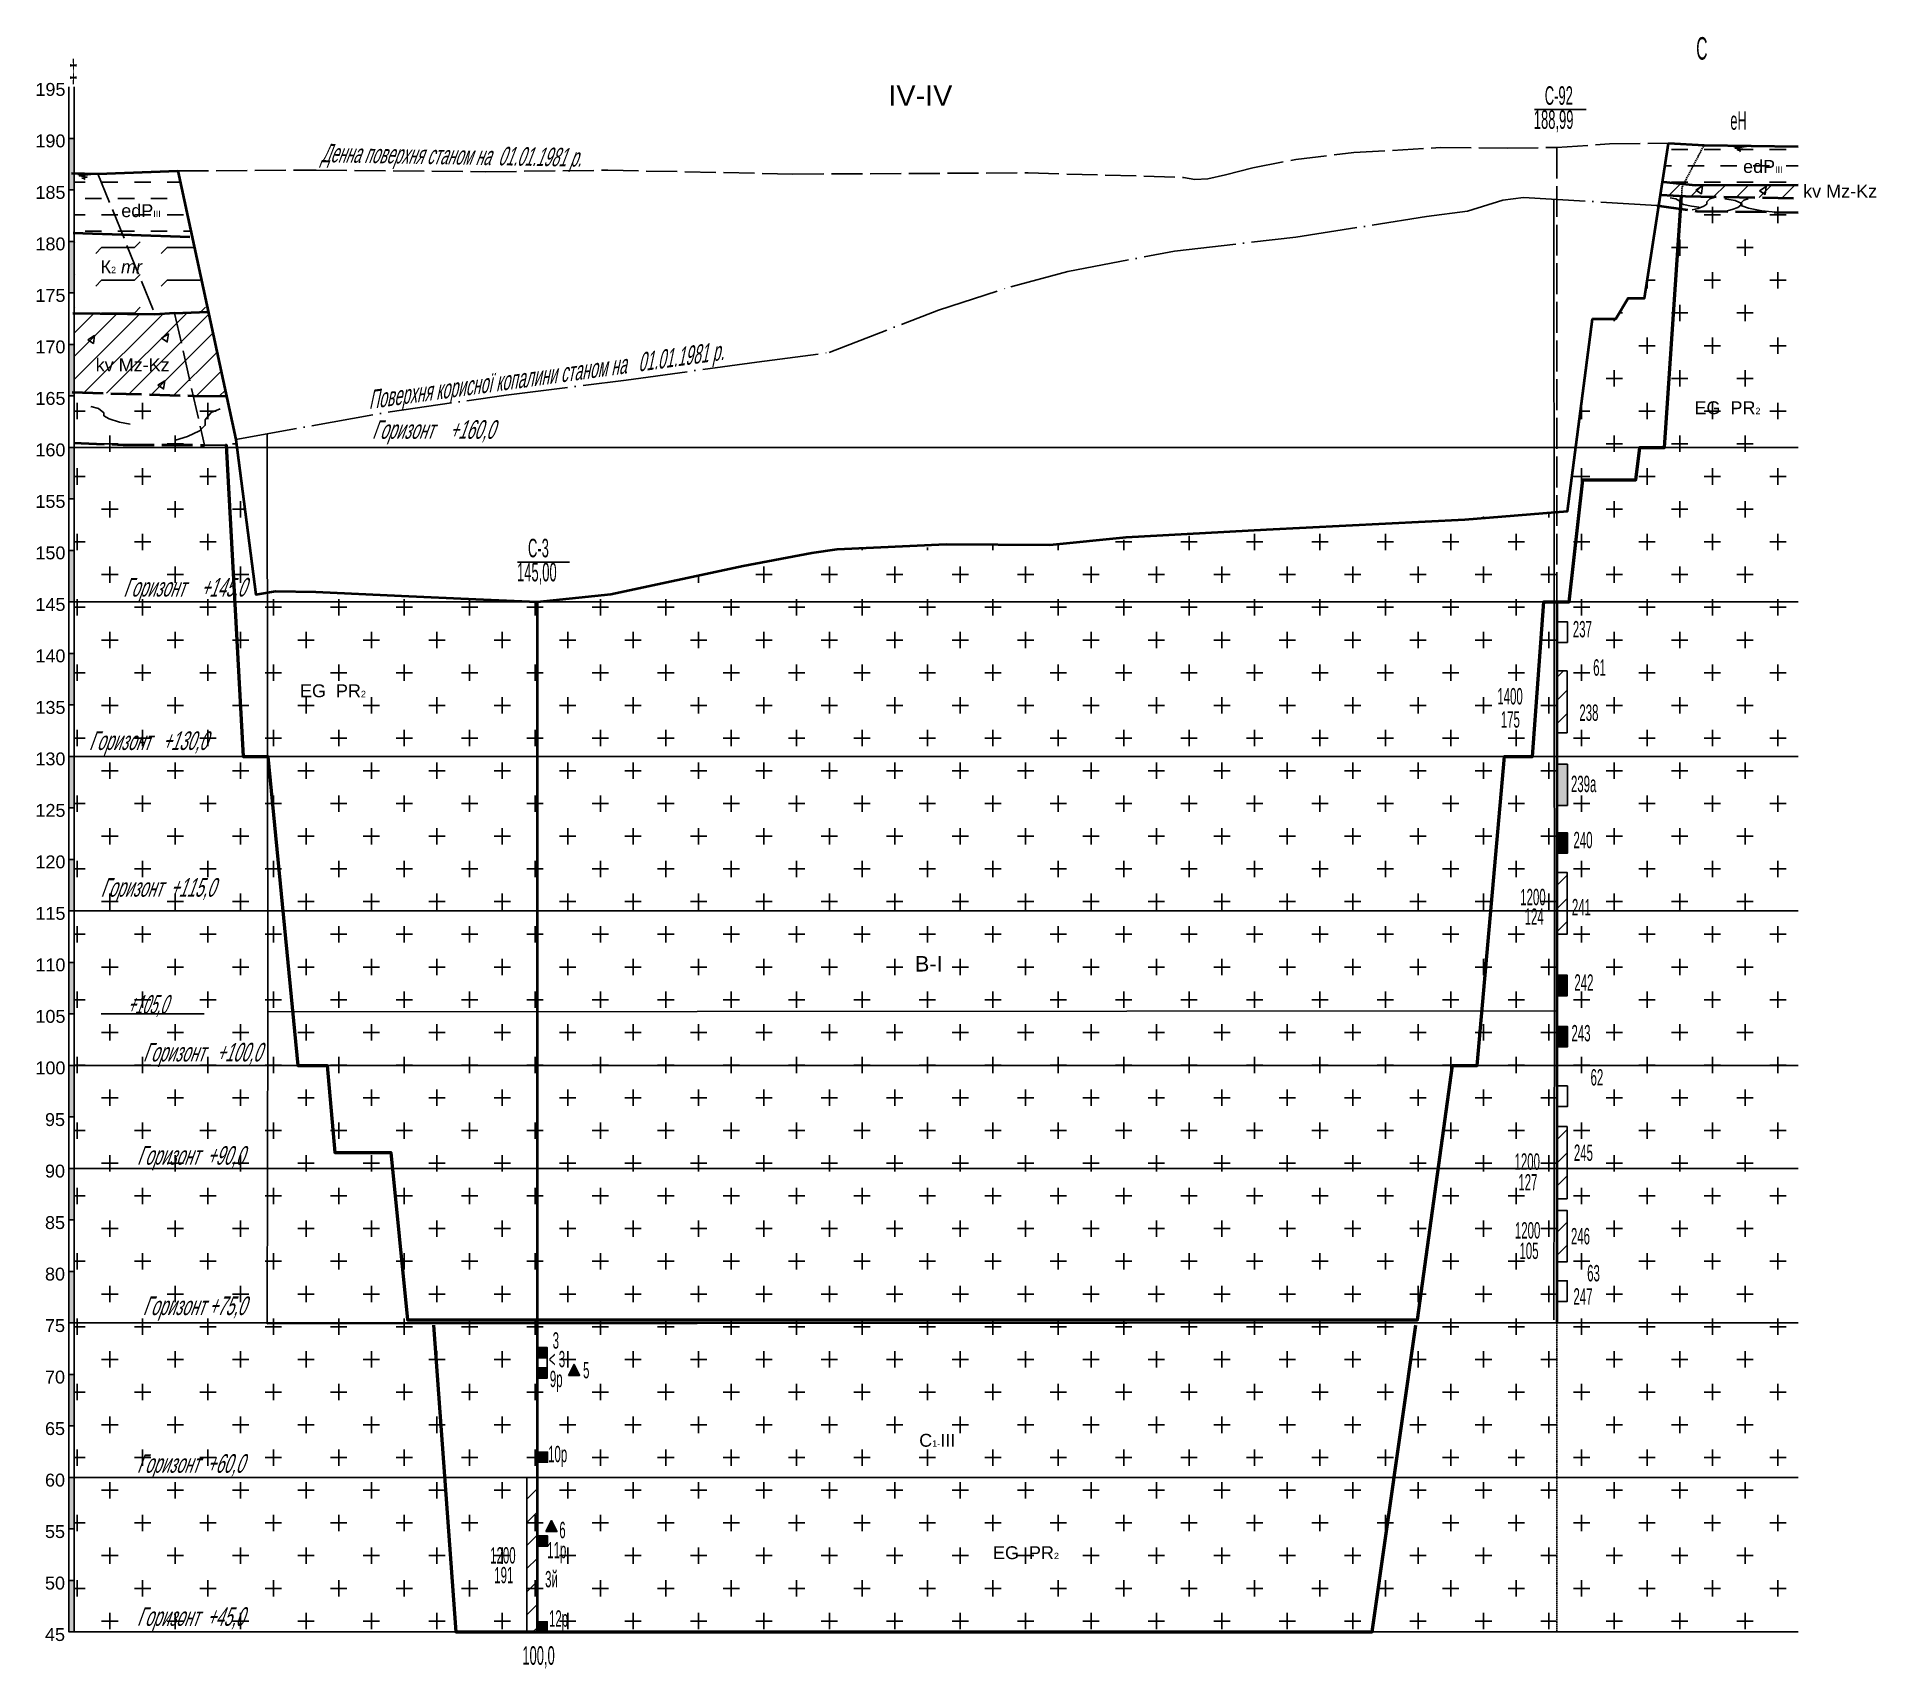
# Model space of a CAD drawing. Header units: millimetres. Extents: x 22962 to 25865, y 7703 to 10550.
# Drawn here: x 22962 to 23676, y 7703 to 8337 of the extents above; entities that cross this region are included whole.
import ezdxf

# ---------------------------------------------------------------- set-up
doc = ezdxf.new("R2010")
doc.units = ezdxf.units.MM
for name, pattern in [('ACAD_ISO02W100', [15, 12, -3]), ('ACAD_ISO04W100', [30, 24, -3, 0, -3]), ('DASHED', [0.75, 0.5, -0.25])]:
    doc.linetypes.add(name, pattern=pattern)
doc.styles.get("Standard").update_dxf_attribs({"font": 'arial.ttf'})

msp = doc.modelspace()

# ---------------------------------------------------------------- texts
at = {"color": 7, "width": 0.5}
for s, height, p in [('C', 8.73, (23606.18, 8328.02)), ('‡', 8.73, (22974.35, 8319.24)), ('C-92', 7.204, (23547.38, 8310.46)), ('188,99', 7.204, (23543.13, 8301.12)), ('eH', 7.144, (23619.43, 8300.76)), ('C-3', 7.204, (23152.56, 8134.72)), ('145,00', 7.204, (23148.31, 8125.39)), ('237', 6.351, (23558.28, 8103.65)), ('61', 6.352, (23566.17, 8088.76)), ('1400', 6.352, (23528.96, 8077.6)), ('175', 6.352, (23530.31, 8068.58)), ('238', 6.352, (23560.82, 8071.21)), ('239а', 6.351, (23557.55, 8043.55)), ('240', 6.351, (23558.53, 8021.75)), ('1200', 6.352, (23537.86, 7999.61)), ('241', 6.351, (23557.92, 7995.69)), ('124', 6.352, (23539.58, 7992)), ('242', 6.351, (23558.88, 7966.43)), ('243', 6.351, (23557.75, 7946.75)), ('62', 6.351, (23565.16, 7929.6)), ('1200', 6.352, (23535.65, 7896.88)), ('245', 6.351, (23558.69, 7900.32)), ('127', 6.352, (23537.12, 7888.83)), ('1200', 6.352, (23535.79, 7870.17)), ('246', 6.351, (23557.54, 7867.9)), ('105', 6.352, (23537.55, 7862.23)), ('63', 6.351, (23563.84, 7853.54)), ('247', 6.351, (23558.52, 7844.5)), ('3', 6.35, (23162.14, 7827.41)), ('< 3', 6.351, (23160.69, 7820.17)), ('5', 6.35, (23173.95, 7815.88)), ('9p', 6.351, (23161.05, 7812.47)), ('10p', 6.351, (23160.38, 7783.31)), ('6', 6.35, (23164.71, 7753.79)), ('1200', 6.351, (23137.89, 7743.95)), ('11p', 6.351, (23160.05, 7745.99)), ('191', 6.351, (23139.46, 7736.28)), ('3й', 6.351, (23159.21, 7734.71)), ('12p', 6.351, (23160.72, 7719.43)), ('100,0', 7.204, (23150.36, 7704.63))]:
    msp.add_text(s, height=height, dxfattribs=at).set_placement(p)
at = {"color": 7, "oblique": 20}
for s, height, rotation, width, p in [('Денна поверхня станом на  01.01.1981 р.', 7.204, 359, 0.52381, (23072.14, 8288.18)), ('Поверхня корисної копалини станом на   01.01.1981 р.', 7.2041, 7.89564, 0.546296, (23090.83, 8192.3))]:
    msp.add_text(s, height=height, rotation=rotation, dxfattribs=dict(at, width=width)).set_placement(p)
for s, width, p in [('Горизонт    +160,0', 0.558824, (23091.95, 8180.76)), ('Горизонт    +145,0', 0.558824, (22995.4, 8119.5)), ('Горизонт   +130,0', 0.558824, (22982.05, 8059.91)), ('Горизонт  +115,0', 0.558824, (22986.59, 8002.93)), ('+105,0', 0.5, (22996.86, 7957.51)), ('Горизонт   +100,0', 0.558824, (23003.01, 7938.93)), ('Горизонт  +90,0', 0.5625, (23000.7, 7898.85)), ('Горизонт +75,0', 0.5625, (23002.95, 7840.45)), ('Горизонт  +60,0', 0.5625, (23000.66, 7779.21)), ('Горизонт  +45,0', 0.5625, (23000.66, 7719.75))]:
    msp.add_text(s, height=7.204, dxfattribs=dict(at, width=width)).set_placement(p)
at = {"attachment_point": 1}
for s, width, insert, char_height in [('195', 6.8821, (22961.29, 8318.94), 5), ('ІV-ІV', 37.4737, (23292.5, 8318.08), 8), ('190', 6.8821, (22961.29, 8298.94), 5), ('185', 6.8821, (22961.29, 8278.94), 5), ('180', 6.8821, (22961.29, 8258.94), 5), ('175', 6.8821, (22961.29, 8238.94), 5), ('170', 6.8821, (22961.29, 8218.94), 5), ('165', 6.8821, (22961.29, 8198.94), 5), ('160', 6.8821, (22961.29, 8178.94), 5), ('155', 6.8821, (22961.29, 8158.94), 5), ('150', 6.8821, (22961.29, 8138.94), 5), ('145', 6.8821, (22961.29, 8118.94), 5), ('140', 6.8821, (22961.29, 8098.94), 5), ('135', 6.8821, (22961.29, 8078.94), 5), ('130', 6.8821, (22961.29, 8058.94), 5), ('125', 6.8821, (22961.29, 8038.94), 5), ('120', 6.8821, (22961.29, 8018.94), 5), ('115', 6.8821, (22961.29, 7998.94), 5), ('110', 6.8821, (22961.29, 7978.94), 5), ('{\\H2x;В-І}', 15.5933, (23302.82, 7979.87), 3), ('105', 6.8821, (22961.29, 7958.94), 5), ('100', 6.8821, (22961.29, 7938.94), 5), ('95', 6.8821, (22965.01, 7918.86), 5), ('90', 6.8821, (22965.01, 7898.86), 5), ('85', 6.8821, (22965.01, 7878.86), 5), ('80', 6.8821, (22965.01, 7858.86), 5), ('75', 6.8821, (22965.01, 7838.86), 5), ('70', 6.8821, (22965.01, 7818.86), 5), ('65', 6.8821, (22965.01, 7798.86), 5), ('{\\H2x;С}1-{\\H2x;ІІІ}', 15.5933, (23304.47, 7794.31), 2.5), ('60', 6.8821, (22965.01, 7778.86), 5), ('55', 6.8821, (22965.01, 7758.86), 5), ('50', 6.8821, (22965.01, 7738.86), 5), ('45', 6.8821, (22965.01, 7718.86), 5)]:
    msp.add_mtext_dynamic_manual_height_columns(s, width=width, gutter_width=12.5, heights=[0], dxfattribs=dict(at, insert=insert, char_height=char_height))
at = {"lineweight": 20, "char_height": 2.5, "attachment_point": 1}
for s, width, insert in [('{\\H2x;edP}III', 12.4129, (23624.39, 8289.01)), ('{\\H2x;kv Mz-Kz}', 37.5452, (23647.72, 8279.42)), ('{\\H2x;edP}III', 12.4129, (22994.63, 8271.85)), ('{\\H2x;К}2  {\\fArial|b0|i1|c204|p34;\\H2x;mr}', 37.5452, (22986.59, 8250.07)), ('{\\H2x;kv Mz-Kz}', 37.5452, (22984.7, 8211.97)), ('{\\H2x;EG  PR}2', 37.5452, (23605.52, 8195.31)), ('{\\H2x;EG  PR}2', 37.5452, (23064.02, 8085.39)), ('{\\H2x;EG  PR}2', 37.5452, (23333.12, 7750.65))]:
    msp.add_mtext_dynamic_manual_height_columns(s, width=width, gutter_width=12.5, heights=[0], dxfattribs=dict(at, insert=insert))

# ---------------------------------------------------------------- hatches: boundary and pattern name
h = msp.add_hatch(color=256)
h.dxf.hatch_style = 1
h.paths.add_polyline_path([(22976.32, 8277.38), (22974.32, 8277.38), (22974.32, 8297.38), (22976.32, 8297.38)])
h = msp.add_hatch()
h.set_pattern_fill('DASH', scale=2)
h.paths.add_polyline_path([(23595.48, 8295.57), (23609.23, 8294.8), (23645.74, 8294.33), (23645.74, 8279.36), (23605.96, 8279.3), (23593.53, 8280.6), (23593.15, 8280.66)])
h = msp.add_hatch()
h.set_pattern_fill('DASH', scale=2)
h.paths.add_polyline_path([(22976.32, 8260.7), (23021.19, 8259.19), (23022.07, 8259.16), (23016.54, 8284.77), (22985.58, 8283.65), (22976.32, 8283.88)])
h = msp.add_hatch()
h.set_pattern_fill('ANSI31', color=34, scale=2)
h.paths.add_polyline_path([(23645.74, 8274.11), (23601.98, 8275.04), (23592.46, 8275.56), (23593.15, 8280.66), (23593.53, 8280.6), (23605.96, 8279.3), (23645.74, 8279.36)])
h = msp.add_hatch()
h.set_pattern_fill('CROSS', scale=2)
h.paths.add_polyline_path([(23591.86, 8271.21), (23592.46, 8275.56), (23601.98, 8275.04), (23645.86, 8274.11), (23645.74, 7717.38), (22976.32, 7717.38), (22976.32, 8198.83), (23022.58, 8197.45), (23035.6, 8197.36), (23039.06, 8180.47), (23046.86, 8120.22), (23054.54, 8121.56), (23156.13, 8117.49), (23184.71, 8120.45), (23272.59, 8137.86), (23355.15, 8139.59), (23556.26, 8152.68), (23565.95, 8227.38), (23574.95, 8227.38), (23579.73, 8235.38), (23586.08, 8235.38)])
h = msp.add_hatch(color=256)
h.dxf.hatch_style = 1
h.paths.add_polyline_path([(22976.32, 8237.38), (22974.32, 8237.38), (22974.32, 8257.38), (22976.32, 8257.38)])
h = msp.add_hatch()
h.set_pattern_fill('FLEX', scale=2)
h.paths.add_polyline_path([(22976.32, 8229.38), (22976.32, 8260.7), (23021.19, 8259.19), (23022.07, 8259.16), (23028.27, 8230), (23015.36, 8229.55), (23007.69, 8229)])
h = msp.add_hatch()
h.set_pattern_fill('ANSI31', color=34, scale=2)
h.paths.add_polyline_path([(22976.32, 8229.38), (23007.69, 8229), (23015.36, 8229.55), (23028.27, 8230), (23035.42, 8197.36), (23022.58, 8197.45), (22976.32, 8198.83)])
h = msp.add_hatch(color=256)
h.dxf.hatch_style = 1
h.paths.add_polyline_path([(22976.32, 8197.38), (22974.32, 8197.38), (22974.32, 8217.38), (22976.32, 8217.38)])
h = msp.add_hatch(color=256)
h.dxf.hatch_style = 1
h.paths.add_polyline_path([(22976.32, 8157.38), (22974.32, 8157.38), (22974.32, 8177.38), (22976.32, 8177.38)])
h = msp.add_hatch(color=256)
h.dxf.hatch_style = 1
h.paths.add_polyline_path([(22976.32, 8117.38), (22974.32, 8117.38), (22974.32, 8137.38), (22976.32, 8137.38)])
h = msp.add_hatch(color=256)
h.dxf.hatch_style = 1
h.paths.add_polyline_path([(22976.32, 8077.38), (22974.32, 8077.38), (22974.32, 8097.38), (22976.32, 8097.38)])
h = msp.add_hatch()
h.set_pattern_fill('ANSI31', color=256, scale=2)
h.paths.add_polyline_path([(23552.07, 8066.61), (23556.07, 8066.61), (23556.07, 8090.61), (23552.07, 8090.61)])
h = msp.add_hatch(color=256)
h.dxf.hatch_style = 1
h.paths.add_polyline_path([(22976.32, 8037.38), (22974.32, 8037.38), (22974.32, 8057.38), (22976.32, 8057.38)])
h = msp.add_hatch(color=256)
h.dxf.hatch_style = 1
h.paths.add_polyline_path([(23552.17, 8038.37), (23556.17, 8038.37), (23556.17, 8054.37), (23552.17, 8054.37)])
h = msp.add_hatch(color=256)
h.dxf.hatch_style = 1
h.paths.add_polyline_path([(23552.16, 8019.77), (23556.16, 8019.77), (23556.16, 8027.77), (23552.16, 8027.77)])
h = msp.add_hatch(color=256)
h.dxf.hatch_style = 1
h.paths.add_polyline_path([(22976.32, 7997.38), (22974.32, 7997.38), (22974.32, 8017.38), (22976.32, 8017.38)])
h = msp.add_hatch()
h.set_pattern_fill('ANSI31', scale=2)
h.paths.add_polyline_path([(23552.07, 7988.37), (23556.07, 7988.37), (23556.07, 8012.37), (23552.07, 8012.37)])
h = msp.add_hatch(color=256)
h.dxf.hatch_style = 1
h.paths.add_polyline_path([(22976.32, 7957.38), (22974.32, 7957.38), (22974.32, 7977.38), (22976.32, 7977.38)])
h = msp.add_hatch(color=256)
h.dxf.hatch_style = 1
h.paths.add_polyline_path([(23552.1, 7964.43), (23556.1, 7964.43), (23556.1, 7972.43), (23552.1, 7972.43)])
h = msp.add_hatch(color=256)
h.dxf.hatch_style = 1
h.paths.add_polyline_path([(23552.16, 7944.57), (23556.16, 7944.57), (23556.16, 7952.57), (23552.16, 7952.57)])
h = msp.add_hatch(color=256)
h.dxf.hatch_style = 1
h.paths.add_polyline_path([(22976.32, 7917.38), (22974.32, 7917.38), (22974.32, 7937.38), (22976.32, 7937.38)])
h = msp.add_hatch()
h.set_pattern_fill('ANSI31', scale=2)
h.paths.add_polyline_path([(23552.07, 7885.62), (23556.07, 7885.62), (23556.07, 7913.62), (23552.07, 7913.62)])
h = msp.add_hatch(color=256)
h.dxf.hatch_style = 1
h.paths.add_polyline_path([(22976.32, 7877.38), (22974.32, 7877.38), (22974.32, 7897.38), (22976.32, 7897.38)])
h = msp.add_hatch()
h.set_pattern_fill('ANSI31', scale=2)
h.paths.add_polyline_path([(23552.07, 7861.09), (23556.07, 7861.09), (23556.07, 7881.09), (23552.07, 7881.09)])
h = msp.add_hatch(color=256)
h.dxf.hatch_style = 1
h.paths.add_polyline_path([(22976.32, 7837.38), (22974.32, 7837.38), (22974.32, 7857.38), (22976.32, 7857.38)])
h = msp.add_hatch(color=9)
h.dxf.hatch_style = 1
h.paths.add_polyline_path([(23156.03, 7823.82), (23160.03, 7823.82), (23160.03, 7827.82), (23156.03, 7827.82)])
h = msp.add_hatch(color=7)
h.dxf.hatch_style = 1
h.paths.add_polyline_path([(23168.29, 7817), (23172.62, 7817), (23170.46, 7821.29)])
h = msp.add_hatch(color=256)
h.dxf.hatch_style = 1
h.paths.add_polyline_path([(22976.32, 7797.38), (22974.32, 7797.38), (22974.32, 7817.38), (22976.32, 7817.38)])
h = msp.add_hatch(color=256)
h.dxf.hatch_style = 1
h.paths.add_polyline_path([(23156.02, 7815.95), (23160.02, 7815.95), (23160.02, 7819.95), (23156.02, 7819.95)])
h = msp.add_hatch(color=256)
h.dxf.hatch_style = 1
h.paths.add_polyline_path([(23156.15, 7783.25), (23160.15, 7783.25), (23160.15, 7787.25), (23156.15, 7787.25)])
h = msp.add_hatch(color=256)
h.dxf.hatch_style = 1
h.paths.add_polyline_path([(22976.32, 7757.38), (22974.32, 7757.38), (22974.32, 7777.38), (22976.32, 7777.38)])
h = msp.add_hatch()
h.set_pattern_fill('ANSI31', scale=2)
h.paths.add_polyline_path([(23152.08, 7717.42), (23156.08, 7717.42), (23156.08, 7777.42), (23152.08, 7777.42)])
h = msp.add_hatch(color=7)
h.dxf.hatch_style = 1
h.paths.add_polyline_path([(23159.46, 7756.33), (23163.79, 7756.33), (23161.63, 7760.62)])
h = msp.add_hatch(color=256)
h.dxf.hatch_style = 1
h.paths.add_polyline_path([(23156.15, 7750.69), (23160.15, 7750.69), (23160.15, 7754.69), (23156.15, 7754.69)])
h = msp.add_hatch(color=256)
h.dxf.hatch_style = 1
h.paths.add_polyline_path([(22976.32, 7717.38), (22974.32, 7717.38), (22974.32, 7737.38), (22976.32, 7737.38)])
h = msp.add_hatch(color=256)
h.dxf.hatch_style = 1
h.paths.add_polyline_path([(23156.02, 7717.32), (23160.02, 7717.32), (23160.02, 7721.32), (23156.02, 7721.32)])

# ---------------------------------------------------------------- linework, layer by layer
at = {"color": 7, "linetype": 'Continuous'}
for p, q in [((23543.34, 8308.58), (23563.45, 8308.59)), ((22975.69, 8177.38), (23645.74, 8177.38)), ((23148.52, 8132.84), (23168.63, 8132.85)), ((22975.69, 8117.38), (23645.74, 8117.38)), ((22975.69, 8057.38), (23645.74, 8057.38)), ((22975.69, 7997.38), (23645.74, 7997.38)), ((22986.84, 7957.38), (23026.84, 7957.38)), ((22975.69, 7937.38), (23645.74, 7937.38)), ((22975.69, 7897.38), (23645.74, 7897.38)), ((22975.69, 7837.38), (23645.74, 7837.38)), ((22975.69, 7777.38), (23645.74, 7777.38)), ((22975.69, 7717.38), (23645.74, 7717.38))]:
    msp.add_line(p, q, dxfattribs=at)
at = {"color": 7, "linetype": 'ACAD_ISO02W100'}
msp.add_line((23552.08, 8293.9), (23552.08, 8117.77), dxfattribs=at)
at = {"color": 5, "linetype": 'Continuous'}
for p, q in [((23550.85, 8273.59), (23551.12, 7958.74)), ((23051.32, 8182.57), (23051.58, 7957.68)), ((23051.32, 7958.21), (23552.08, 7958.56))]:
    msp.add_line(p, q, dxfattribs=at)
at = {"color": 7, "linetype": 'Continuous', "lineweight": 40}
for p, q in [((23156.13, 8117.49), (23156.13, 7717.49)), ((23552.08, 8117.77), (23552.08, 7837.38))]:
    msp.add_line(p, q, dxfattribs=at)
at = {"color": 3, "linetype": 'Continuous'}
msp.add_line((23051.32, 7837.03), (23552.08, 7837.38), dxfattribs=at)
at = {"color": 7, "linetype": 'DASHED'}
msp.add_line((23552.08, 7837.38), (23552.08, 7717.38), dxfattribs=at)
for points in [[(22974.32, 7717.38), (22974.32, 8317.38)], [(22976.32, 7717.38), (22976.32, 8317.38)], [(23160.03, 7826.31), (23156.13, 7826.31)]]:
    msp.add_lwpolyline(points)
for points in [[(22976.32, 8277.38), (22974.32, 8277.38), (22974.32, 8297.38), (22976.32, 8297.38)], [(23605.99, 8277.36), (23608.22, 8275.93), (23608.67, 8279.03)], [(23630.7, 8277.06), (23632.93, 8275.64), (23633.38, 8278.74)], [(22976.32, 8237.38), (22974.32, 8237.38), (22974.32, 8257.38), (22976.32, 8257.38)], [(23010.23, 8219.81), (23012.46, 8218.38), (23012.91, 8221.48)], [(22976.32, 8197.38), (22974.32, 8197.38), (22974.32, 8217.38), (22976.32, 8217.38)], [(22981.58, 8219.2), (22983.81, 8217.78), (22984.26, 8220.87)], [(23008.81, 8201.57), (23011.04, 8200.14), (23011.49, 8203.24)], [(22976.32, 8157.38), (22974.32, 8157.38), (22974.32, 8177.38), (22976.32, 8177.38)], [(22976.32, 8117.38), (22974.32, 8117.38), (22974.32, 8137.38), (22976.32, 8137.38)], [(22976.32, 8077.38), (22974.32, 8077.38), (22974.32, 8097.38), (22976.32, 8097.38)], [(22976.32, 8037.38), (22974.32, 8037.38), (22974.32, 8057.38), (22976.32, 8057.38)], [(22976.32, 7997.38), (22974.32, 7997.38), (22974.32, 8017.38), (22976.32, 8017.38)], [(22976.32, 7957.38), (22974.32, 7957.38), (22974.32, 7977.38), (22976.32, 7977.38)], [(22976.32, 7917.38), (22974.32, 7917.38), (22974.32, 7937.38), (22976.32, 7937.38)], [(22976.32, 7877.38), (22974.32, 7877.38), (22974.32, 7897.38), (22976.32, 7897.38)], [(22976.32, 7837.38), (22974.32, 7837.38), (22974.32, 7857.38), (22976.32, 7857.38)], [(23168.29, 7817), (23172.62, 7817), (23170.46, 7821.29)], [(22976.32, 7797.38), (22974.32, 7797.38), (22974.32, 7817.38), (22976.32, 7817.38)], [(22976.32, 7757.38), (22974.32, 7757.38), (22974.32, 7777.38), (22976.32, 7777.38)], [(23159.46, 7756.33), (23163.79, 7756.33), (23161.63, 7760.62)], [(22976.32, 7717.38), (22974.32, 7717.38), (22974.32, 7737.38), (22976.32, 7737.38)]]:
    msp.add_lwpolyline(points, close=True)
at = {"color": 7, "linetype": 'Continuous', "lineweight": 40}
for points in [[(23016.54, 8284.77), (23039.06, 8180.47), (23046.86, 8120.22), (23054.54, 8121.56), (23070.15, 8121.32), (23103.48, 8119.79), (23132.32, 8118.51), (23156.13, 8117.49), (23184.71, 8120.45), (23236.07, 8131.43), (23262.8, 8136.52), (23272.59, 8137.86), (23314.93, 8139.79), (23355.15, 8139.59), (23384.79, 8142.56), (23439.3, 8145.58), (23516.3, 8149.42), (23556.26, 8152.68), (23565.95, 8227.38), (23574.95, 8227.38), (23579.73, 8235.38), (23586.08, 8235.38), (23595.48, 8295.57)], [(23595.48, 8295.57), (23609.23, 8294.8), (23645.74, 8294.33)], [(22975.27, 8283.9), (22985.58, 8283.65), (23016.54, 8284.77)], [(23593.53, 8280.6), (23605.96, 8279.3), (23645.74, 8279.36)], [(22975.95, 8260.71), (23021.19, 8259.19)], [(23015.36, 8229.55), (23007.69, 8229), (22975.88, 8229.38)], [(23015.36, 8229.55), (23028.27, 8230)]]:
    msp.add_lwpolyline(points, dxfattribs=at)
at = {"color": 7, "linetype": 'ACAD_ISO02W100'}
for points in [[(23016.54, 8284.77), (23070.25, 8285.12), (23136.13, 8284.44), (23183.5, 8285.05), (23255.46, 8283.58), (23346.74, 8284), (23391.72, 8282.75), (23407.06, 8282.24), (23411.56, 8281.45), (23416.59, 8281.73), (23423.47, 8283.33), (23434.06, 8286), (23450.73, 8289.22), (23473.23, 8291.91), (23488.31, 8292.73), (23506.84, 8293.83), (23532.77, 8293.61), (23552.08, 8293.9), (23572.46, 8295.27), (23595.48, 8295.57)], [(22985.58, 8283.65), (23007.69, 8229), (23015.36, 8229.55), (23026.89, 8178.33), (23035.15, 8178.34)]]:
    msp.add_lwpolyline(points, dxfattribs=at)
at = {"color": 7, "linetype": 'DASHED'}
msp.add_lwpolyline([(23600.46, 8274.65), (23600.73, 8278.59), (23609.23, 8294.8)], dxfattribs=at)
at = {"color": 7, "linetype": 'Continuous'}
for points in [[(23620.7, 8294.29), (23625.65, 8294.29), (23621.29, 8293.67), (23624.23, 8293.24), (23622.29, 8292.86), (23623.35, 8292.53), (23623, 8292.34)], [(22977.81, 8283.45), (22982.76, 8283.45), (22978.4, 8282.83), (22981.34, 8282.41), (22979.4, 8282.03), (22980.46, 8281.69), (22980.11, 8281.5)], [(23596.07, 8274.31), (23598.32, 8273.89), (23599.81, 8273.05), (23599.81, 8272.42), (23601.3, 8271.79), (23604.3, 8271.16), (23607.3, 8270.74)], [(23613.12, 8274.48), (23611.42, 8273.91), (23610.3, 8272.78), (23610.3, 8271.94), (23609.17, 8271.09), (23606.91, 8270.24), (23604.65, 8269.67)], [(23617.35, 8273.96), (23621.27, 8273.34), (23623.88, 8272.11), (23623.87, 8271.18), (23626.47, 8270.26), (23631.7, 8269.33), (23636.93, 8268.71)], [(23626.35, 8273.99), (23624.65, 8273.42), (23623.53, 8272.29), (23623.53, 8271.45), (23622.4, 8270.6), (23620.14, 8269.75), (23617.88, 8269.18)], [(22982.75, 8193.32), (22985.82, 8192.51), (22987.85, 8190.9), (22987.85, 8189.69), (22989.89, 8188.48), (22993.98, 8187.26), (22998.07, 8186.45)], [(23033.03, 8192.45), (23029.55, 8191.01), (23027.24, 8188.15), (23027.25, 8186), (23024.94, 8183.86), (23020.3, 8181.7), (23015.67, 8180.26)]]:
    msp.add_lwpolyline(points, dxfattribs=at)
at = {"color": 5, "linetype": 'Continuous', "lineweight": 50}
msp.add_lwpolyline([(23035.15, 8178.34), (23035.35, 8178.34), (23041.96, 8057.38), (23051.49, 8057.38), (23063.15, 7937.38), (23074.62, 7937.38), (23077.6, 7903.55), (23099.25, 7903.55), (23105.82, 7838.61), (23497.94, 7838.61), (23511.5, 7937.38), (23521.11, 7937.38), (23531.75, 8057.38), (23542.59, 8057.38), (23546.96, 8117.38), (23556.86, 8117.38), (23562.14, 8164.78), (23582.79, 8164.78), (23584.34, 8177.38), (23593.83, 8177.38), (23600.5, 8275.12)], dxfattribs=at)
at = {"color": 7, "linetype": 'ACAD_ISO04W100'}
msp.add_lwpolyline([(23039.06, 8180.47), (23099.06, 8191.28), (23144.06, 8197.69), (23190.65, 8203.56), (23241.47, 8210.51), (23269.53, 8214.25), (23311.92, 8230.76), (23340, 8239.81), (23362.24, 8245.68), (23403.54, 8253.68), (23450.66, 8259.02), (23501.48, 8267.03), (23517.37, 8269.17), (23531.14, 8273.43), (23539.08, 8274.5), (23590.93, 8271.34)], dxfattribs=at)
at = {"color": 7, "linetype": 'ACAD_ISO02W100', "lineweight": 40}
for points in [[(23590.93, 8271.34), (23606.47, 8269.21), (23645.74, 8268.7)], [(23592.46, 8275.56), (23601.98, 8275.04), (23645.74, 8274.11)], [(22975.54, 8198.85), (23022.96, 8197.44), (23035.6, 8197.36)], [(22976.03, 8179.21), (22995.34, 8178.44), (23026.89, 8178.33)]]:
    msp.add_lwpolyline(points, dxfattribs=at)
at = {"color": 4}
for points in [[(22974.32, 8177.38), (23243.73, 8177.38)], [(22974.32, 8117.38), (23243.73, 8117.38)], [(22974.32, 8057.38), (23243.73, 8057.38)], [(22974.32, 7997.38), (23243.73, 7997.38)], [(22974.32, 7937.38), (23243.73, 7937.38)], [(22974.32, 7897.38), (23243.73, 7897.38)], [(22974.32, 7837.38), (23243.73, 7837.38)], [(22974.32, 7777.38), (23243.73, 7777.38)], [(22974.32, 7717.38), (23244.05, 7717.38)]]:
    msp.add_lwpolyline(points, dxfattribs=at)
at = {"color": 7, "linetype": 'Continuous'}
for points in [[(23552.17, 8101.67), (23556.17, 8101.67), (23556.17, 8109.67), (23552.17, 8109.67)], [(23552.07, 8066.61), (23556.07, 8066.61), (23556.07, 8090.61), (23552.07, 8090.61)], [(23552.17, 8038.37), (23556.17, 8038.37), (23556.17, 8054.37), (23552.17, 8054.37)], [(23552.16, 8019.77), (23556.16, 8019.77), (23556.16, 8027.77), (23552.16, 8027.77)], [(23552.07, 7988.37), (23556.07, 7988.37), (23556.07, 8012.37), (23552.07, 8012.37)], [(23552.1, 7964.43), (23556.1, 7964.43), (23556.1, 7972.43), (23552.1, 7972.43)], [(23552.16, 7944.57), (23556.16, 7944.57), (23556.16, 7952.57), (23552.16, 7952.57)], [(23552.16, 7921.41), (23556.16, 7921.41), (23556.16, 7929.41), (23552.16, 7929.41)], [(23552.07, 7885.62), (23556.07, 7885.62), (23556.07, 7913.62), (23552.07, 7913.62)], [(23552.07, 7861.09), (23556.07, 7861.09), (23556.07, 7881.09), (23552.07, 7881.09)], [(23552.1, 7845.75), (23556.1, 7845.75), (23556.1, 7853.75), (23552.1, 7853.75)], [(23156.03, 7823.82), (23160.03, 7823.82), (23160.03, 7827.82), (23156.03, 7827.82)], [(23156.03, 7819.88), (23160.03, 7819.88), (23160.03, 7823.88), (23156.03, 7823.88)], [(23156.02, 7815.95), (23160.02, 7815.95), (23160.02, 7819.95), (23156.02, 7819.95)], [(23156.15, 7783.25), (23160.15, 7783.25), (23160.15, 7787.25), (23156.15, 7787.25)], [(23152.08, 7717.42), (23156.08, 7717.42), (23156.08, 7777.42), (23152.08, 7777.42)], [(23156.15, 7750.69), (23160.15, 7750.69), (23160.15, 7754.69), (23156.15, 7754.69)], [(23156.02, 7717.32), (23160.02, 7717.32), (23160.02, 7721.32), (23156.02, 7721.32)]]:
    msp.add_lwpolyline(points, close=True, dxfattribs=at)
at = {"color": 3, "linetype": 'Continuous'}
for points in [[(23051.58, 7957.68), (23051.32, 7837.03)], [(23551.12, 7959.26), (23550.85, 7838.61)]]:
    msp.add_lwpolyline(points, dxfattribs=at)
at = {"color": 3, "linetype": 'Continuous', "lineweight": 50}
msp.add_lwpolyline([(23115.88, 7836.5), (23124.54, 7717.38), (23480.4, 7717.38), (23497.29, 7836.5)], dxfattribs=at)

msp.set_redraw_order([(e.dxf.handle, doc.entitydb.next_handle()) for e in msp.query("TEXT MTEXT ATTDEF DIMENSION ARC_DIMENSION")])  # texts and dimensions are drawn at this point

doc.saveas('drawing.dxf')
